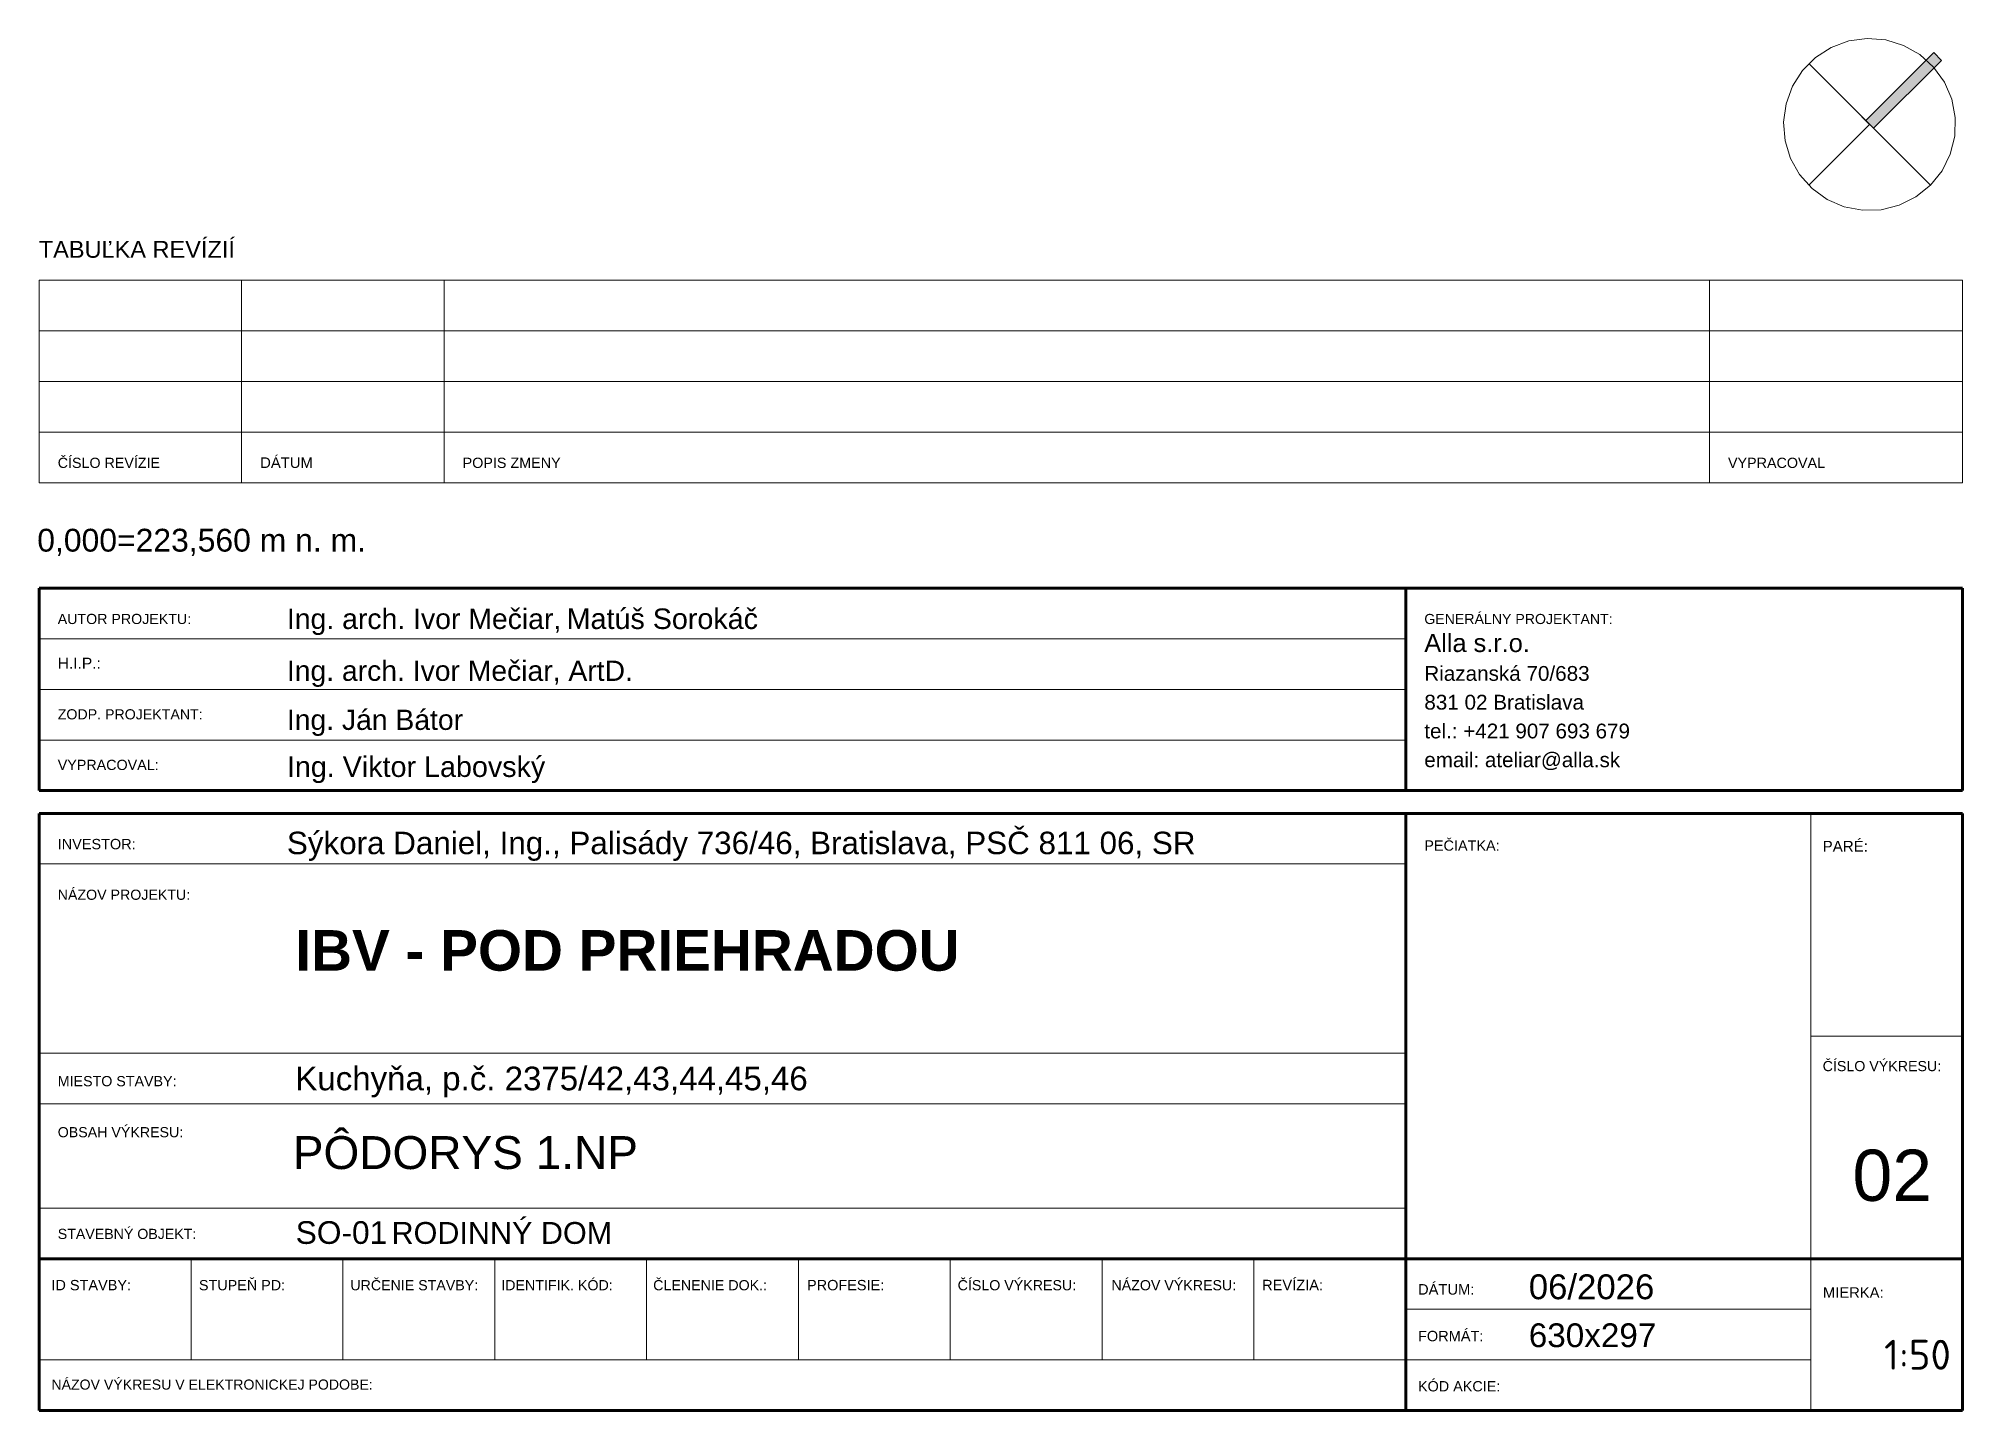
# Model space of a CAD drawing. Header units: millimetres. Extents: x 1046 to 79138, y -20101 to 54562.
# Drawn here: x 69635 to 79138, y -20101 to -13323 of the extents above; entities that cross this region are included whole.
import ezdxf

# ---------------------------------------------------------------- set-up
doc = ezdxf.new("R2010")
doc.units = ezdxf.units.MM
doc.styles.add('Arial$001H0', font='arial.ttf')
doc.styles.add('Arial$101H0', font='arialbd.ttf')
doc.styles.add('ISOCPEUR$001H0', font='isocpeur.ttf')
doc.styles.add('Microsoft Sans Serif$001H0', font='micross.ttf')

msp = doc.modelspace()

# ---------------------------------------------------------------- texts
at = {"color": 7, "true_color": 0x000007}
for s, height, style, p in [('TABUĽKA REVÍZIÍ', 83.197, 'Arial$001H0', (69636.2, -14406.1)), ('ČÍSLO REVÍZIE', 50.471, 'Arial$001H0', (69729.8, -15444.5)), ('DÁTUM', 52.36, 'Arial$001H0', (70729.8, -15444.5)), ('POPIS ZMENY', 50.708, 'Arial$001H0', (71729.7, -15444.5)), ('VYPRACOVAL', 50.61, 'Arial$001H0', (77979.7, -15444.5)), ('0,000=223,560 m n. m.', 112.735, 'Arial$001H0', (69628.6, -15857.8)), ('Ing. arch. Ivor Mečiar, ', 100.358, 'Arial$001H0', (70861.7, -16240.1)), ('Matúš Sorokáč', 101.461, 'Arial$001H0', (72243.4, -16240.1)), ('GENERÁLNY PROJEKTANT:', 49.938, 'Arial$001H0', (76479.7, -16215.6)), ('AUTOR PROJEKTU:', 50.247, 'Arial$001H0', (69729.8, -16215.6)), ('Alla s.r.o.', 89.515, 'Microsoft Sans Serif$001H0', (76479.7, -16353.8)), ('H.I.P.:', 54.91, 'Arial$001H0', (69729.8, -16436.7)), ('Ing. arch. Ivor Mečiar, ArtD.', 100.071, 'Arial$001H0', (70861.7, -16496.4)), ('Riazanská 70/683', 73.014, 'Arial$001H0', (76479.7, -16496.1)), ('831 02 Bratislava', 73.068, 'Arial$001H0', (76479.7, -16638.3)), ('ZODP. PROJEKTANT:', 50.163, 'Arial$001H0', (69729.8, -16686.7)), ('Ing. Ján Bátor', 100.071, 'Arial$001H0', (70861.7, -16738.6)), ('tel.: +421 907 693 679', 72.862, 'Arial$001H0', (76479.7, -16780.5)), ('VYPRACOVAL:', 50.548, 'Arial$001H0', (69729.8, -16936.7)), ('Ing. Viktor Labovský', 101.461, 'Arial$001H0', (70861.7, -16971)), ('email: ateliar@alla.sk', 72.73, 'Arial$001H0', (76479.7, -16922.7)), ('INVESTOR:', 51.15, 'Arial$001H0', (69729.8, -17328.2)), ('Sýkora Daniel, Ing., Palisády 736/46, Bratislava, PSČ 811 06, SR', 110.942, 'Arial$001H0', (70861.7, -17352.5)), ('PEČIATKA:', 50.99, 'Arial$001H0', (76479.7, -17335.3)), ('PARÉ:', 53.39, 'Arial$001H0', (78447.2, -17340.2)), ('NÁZOV PROJEKTU:', 50.175, 'Arial$001H0', (69729.8, -17578)), ('IBV - POD PRIEHRADOU', 200.348, 'Arial$101H0', (70903.5, -17928.1)), ('Kuchyňa, p.č. 2375/42,43,44,45,46', 116.805, 'Arial$001H0', (70903.3, -18519)), ('ČÍSLO VÝKRESU:', 50.282, 'Arial$001H0', (78447.2, -18424.5)), ('MIESTO STAVBY:', 50.389, 'Arial$001H0', (69729.8, -18498.9)), ('OBSAH VÝKRESU:', 50.223, 'Arial$001H0', (69729.8, -18751)), ('PÔDORYS 1.NP', 162.702, 'Microsoft Sans Serif$001H0', (70890.8, -18908.1)), ('02', 253.02, 'Microsoft Sans Serif$001H0', (78594.4, -19065.3)), ('STAVEBNÝ OBJEKT:', 50.131, 'Arial$001H0', (69729.8, -19253.5)), (' SO-01 ', 111.95, 'Arial$001H0', (70861.7, -19277.7)), ('RODINNÝ DOM', 108.022, 'Arial$001H0', (71378.5, -19277.7)), ('ID STAVBY:', 51.19, 'Arial$001H0', (69698.6, -19507)), ('STUPEŇ PD:', 50.78, 'Arial$001H0', (70427.3, -19507)), ('URČENIE STAVBY:', 50.196, 'Arial$001H0', (71175.2, -19507)), ('IDENTIFIK. KÓD:', 50.346, 'Arial$001H0', (71920.4, -19507)), ('ČLENENIE DOK.:', 50.324, 'Arial$001H0', (72670.9, -19507)), ('PROFESIE:', 51.18, 'Arial$001H0', (73430.7, -19507)), ('ČÍSLO VÝKRESU:', 50.282, 'Arial$001H0', (74174.7, -19507)), ('NÁZOV VÝKRESU:', 50.229, 'Arial$001H0', (74934.4, -19507)), ('REVÍZIA:', 51.73, 'Arial$001H0', (75678.4, -19507)), ('DÁTUM:', 52.02, 'Arial$001H0', (76448.5, -19528.5)), ('06/2026', 122.78, 'Arial$001H0', (76995.7, -19551.1)), ('MIERKA:', 52.21, 'Arial$001H0', (78448.4, -19544)), ('630x297', 117.51, 'Arial$001H0', (76995.7, -19787.8)), ('FORMÁT:', 51.43, 'Arial$001H0', (76448.5, -19758.8)), ('1:50', 147.48, 'ISOCPEUR$001H0', (78750.5, -19899.1)), ('NÁZOV VÝKRESU V ELEKTRONICKEJ PODOBE:', 49.874, 'Arial$001H0', (69698.6, -19997.7)), ('KÓD AKCIE:', 50.88, 'Arial$001H0', (76448.5, -20006.5))]:
    msp.add_text(s, height=height, dxfattribs=dict(at, style=style)).set_placement(p)

# ---------------------------------------------------------------- hatches: boundary and pattern name
at = {"true_color": 0x000007}
msp.add_hatch(color=7, dxfattribs=at).paths.add_polyline_path([(78659.8, -13728.6), (78995.6, -13392.7), (79033.7, -13430.9), (78697.9, -13766.7)])

# ---------------------------------------------------------------- linework, layer by layer
at = {"color": 7, "linetype": 'Continuous', "lineweight": 9, "true_color": 0x000007}
for p, q in [((78490, -13366.9), (78412.5, -13416.4)), ((78576.2, -13335.2), (78490, -13366.9)), ((78667.3, -13322.8), (78576.2, -13335.2)), ((78995.6, -13392.7), (78659.7, -13728.6)), ((78659.7, -13728.6), (78995.6, -13392.7)), ((78758.9, -13330.3), (78667.3, -13322.8)), ((78846.7, -13357.3), (78758.9, -13330.3)), ((78926.7, -13402.5), (78846.7, -13357.3)), ((79033.7, -13430.9), (78995.6, -13392.7)), ((79033.7, -13430.9), (78995.6, -13392.7)), ((78347.6, -13481.4), (78298.1, -13558.8)), ((78412.5, -13416.4), (78347.6, -13481.4)), ((78979.3, -14048.2), (78378.3, -13447.2)), ((78697.9, -13766.7), (79033.7, -13430.9)), ((79033.7, -13430.9), (78697.9, -13766.7)), ((78995.1, -13463.9), (78926.7, -13402.5)), ((79048.8, -13538.5), (78995.1, -13463.9)), ((78298.1, -13558.8), (78266.4, -13645.1)), ((79085.1, -13622.9), (79048.8, -13538.5)), ((78266.4, -13645.1), (78254, -13736.2)), ((79102.4, -13713.2), (79085.1, -13622.9)), ((78254, -13736.2), (78261.4, -13827.8)), ((78678.8, -13747.7), (78378.3, -14048.2)), ((78640.7, -13709.6), (78678.8, -13747.7)), ((78659.7, -13728.6), (78697.9, -13766.7)), ((78659.7, -13728.6), (78697.9, -13766.7)), ((79099.9, -13805), (79102.4, -13713.2)), ((78261.4, -13827.8), (78288.4, -13915.6)), ((79077.7, -13894.2), (79099.9, -13805)), ((78288.4, -13915.6), (78333.6, -13995.6)), ((79036.9, -13976.6), (79077.7, -13894.2)), ((78333.6, -13995.6), (78395, -14064)), ((78395, -14064), (78469.6, -14117.6)), ((78907.7, -14105.8), (78979.3, -14048.2)), ((78979.3, -14048.2), (79036.9, -13976.6)), ((78469.6, -14117.6), (78554.1, -14153.9)), ((78554.1, -14153.9), (78644.3, -14171.3)), ((78736.2, -14168.8), (78825.4, -14146.6)), ((78825.4, -14146.6), (78907.7, -14105.8)), ((78644.3, -14171.3), (78736.2, -14168.8)), ((69638.2, -14517.4), (69638.2, -15517.4)), ((69638.2, -14517.4), (79138, -14517.4)), ((70638.2, -14517.4), (70638.2, -15517.4)), ((71638.2, -14517.4), (71638.2, -15517.4)), ((77888.1, -14517.4), (77888.1, -15517.4)), ((79138, -15517.4), (79138, -14517.4)), ((69638.2, -14767.4), (79138, -14767.4)), ((69638.2, -15017.4), (79138, -15017.4)), ((69638.2, -15267.4), (79138, -15267.4)), ((69638.2, -15517.4), (79138, -15517.4)), ((76388, -17038.5), (76388, -16038.5)), ((76388, -16288.5), (69638.2, -16288.5)), ((76388, -16538.5), (69638.2, -16538.5)), ((76388, -16788.5), (69638.2, -16788.5)), ((78388, -20101), (78388, -17151.1)), ((76388, -17401), (69638.2, -17401)), ((76388, -18151), (76388, -19351)), ((76388, -18335.6), (69638.2, -18335.6)), ((78388, -18251), (79138, -18251)), ((76388, -18585.6), (69638.2, -18585.6)), ((76388, -19101), (69638.2, -19101)), ((70388.2, -19351), (70388.2, -19851)), ((71138.2, -19351), (71138.2, -19851)), ((71888.2, -19351), (71888.2, -19851)), ((72638.1, -19351), (72638.1, -19851)), ((73388.1, -19351), (73388.1, -19851)), ((74138.1, -19351), (74138.1, -19851)), ((74888.1, -19351), (74888.1, -19851)), ((75638.1, -19351), (75638.1, -19851)), ((76388, -19351), (76388, -20101)), ((79138, -19351), (76388.1, -19351)), ((78388, -19601), (76388.1, -19601)), ((78388, -19851), (69638.2, -19851))]:
    msp.add_line(p, q, dxfattribs=at)
at = {"color": 7, "linetype": 'Continuous', "lineweight": 70, "true_color": 0x000007}
for p, q in [((69638.2, -16038.5), (79138, -16038.5)), ((69638.2, -16038.5), (69638.2, -17038.5)), ((76388, -16038.5), (76388, -17038.5)), ((79138, -16038.5), (79138, -17038.5)), ((79138, -17038.5), (69638.2, -17038.5)), ((69638.2, -20101), (69638.2, -17151.1)), ((76388, -17151.1), (69638.2, -17151.1)), ((76388, -17151.1), (76388, -19351)), ((79138, -17151.1), (76388.1, -17151.1)), ((79138, -17151.1), (79138, -20101)), ((69638.2, -19351), (76388.1, -19351)), ((76388, -19351), (76388, -20101)), ((79138, -19351), (76388.1, -19351)), ((79138, -20101), (69638.2, -20101))]:
    msp.add_line(p, q, dxfattribs=at)

msp.set_redraw_order([(e.dxf.handle, doc.entitydb.next_handle()) for e in msp.query("TEXT MTEXT ATTDEF DIMENSION ARC_DIMENSION")])  # texts and dimensions are drawn at this point

doc.saveas('drawing.dxf')
